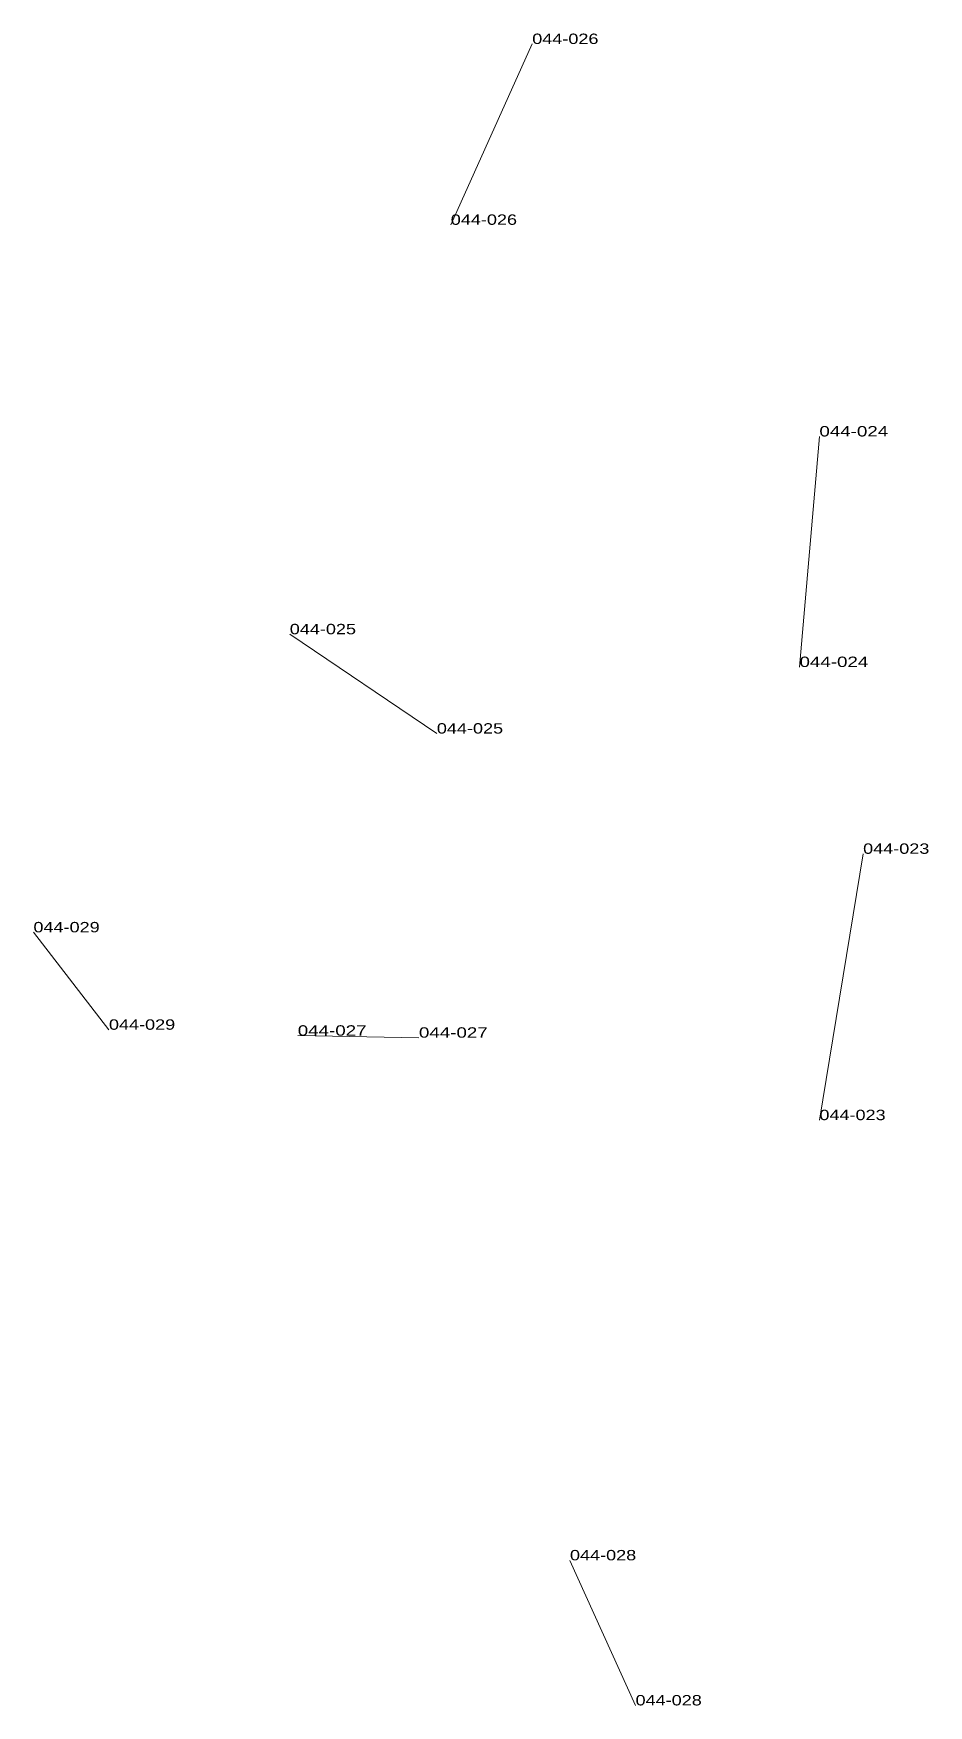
# Model space of a CAD drawing. Header units: metres. Extents: x 571156 to 607184, y 703608 to 727431.
# Drawn here: x 582229.5 to 582401.9, y 724171.6 to 724493.7 of the extents above; entities that cross this region are included whole.
import ezdxf

# ---------------------------------------------------------------- set-up
doc = ezdxf.new("R2010")
doc.units = ezdxf.units.M
doc.header["$LTSCALE"] = 0.8
doc.layers.add('60', color=7, linetype='Continuous', lineweight=13)
doc.layers.add('61', color=7, linetype='Continuous')

msp = doc.modelspace()

# ---------------------------------------------------------------- texts
at = {"layer": '60'}
for s, width, p in [('044-026', 1.3, (582325.61, 724491.64)), ('044-026', 1.3, (582325.61, 724491.64)), ('044-026', 1.3, (582325.61, 724491.64)), ('044-024', 1.35, (582380.92, 724416.05)), ('044-024', 1.35, (582380.92, 724416.05)), ('044-024', 1.35, (582380.92, 724416.05)), ('044-025', 1.3, (582278.91, 724377.96)), ('044-025', 1.3, (582278.91, 724377.96)), ('044-025', 1.3, (582278.91, 724377.96)), ('044-029', 1.3, (582229.54, 724320.55)), ('044-029', 1.3, (582229.54, 724320.55)), ('044-029', 1.3, (582229.54, 724320.55)), ('044-027', 1.35, (582303.79, 724300.26)), ('044-027', 1.35, (582303.79, 724300.26)), ('044-027', 1.35, (582303.79, 724300.26)), ('044-023', 1.3, (582380.92, 724284.38)), ('044-023', 1.3, (582380.92, 724284.38)), ('044-023', 1.3, (582380.92, 724284.38)), ('044-028', 1.3, (582345.51, 724171.66)), ('044-028', 1.3, (582345.51, 724171.66)), ('044-028', 1.3, (582345.51, 724171.66))]:
    msp.add_text(s, height=2, dxfattribs=dict(at, width=width)).set_placement(p)
at = {"layer": '61'}
for s, width, p in [('044-026', 1.3, (582309.92, 724456.81)), ('044-026', 1.3, (582309.92, 724456.81)), ('044-026', 1.3, (582309.92, 724456.81)), ('044-024', 1.35, (582377.09, 724371.65)), ('044-024', 1.35, (582377.09, 724371.65)), ('044-024', 1.35, (582377.09, 724371.65)), ('044-025', 1.3, (582307.24, 724358.83)), ('044-025', 1.3, (582307.24, 724358.83)), ('044-025', 1.3, (582307.24, 724358.83)), ('044-023', 1.3, (582389.34, 724335.67)), ('044-023', 1.3, (582389.34, 724335.67)), ('044-023', 1.3, (582389.34, 724335.67)), ('044-029', 1.3, (582244.08, 724301.79)), ('044-029', 1.3, (582244.08, 724301.79)), ('044-029', 1.3, (582244.08, 724301.79)), ('044-027', 1.35, (582280.45, 724300.65)), ('044-027', 1.35, (582280.45, 724300.65)), ('044-027', 1.35, (582280.45, 724300.65)), ('044-028', 1.3, (582332.88, 724199.6)), ('044-028', 1.3, (582332.88, 724199.6)), ('044-028', 1.3, (582332.88, 724199.6))]:
    msp.add_text(s, height=2, dxfattribs=dict(at, width=width)).set_placement(p)

# ---------------------------------------------------------------- linework, layer by layer
at = {"layer": '60'}
for p, q in [((582309.92, 724456.81), (582325.61, 724491.64)), ((582309.92, 724456.81), (582325.61, 724491.64)), ((582309.92, 724456.81), (582325.61, 724491.64)), ((582377.09, 724371.65), (582380.92, 724416.05)), ((582377.09, 724371.65), (582380.92, 724416.05)), ((582377.09, 724371.65), (582380.92, 724416.05)), ((582307.24, 724358.83), (582278.91, 724377.96)), ((582307.24, 724358.83), (582278.91, 724377.96)), ((582307.24, 724358.83), (582278.91, 724377.96)), ((582389.34, 724335.67), (582380.92, 724284.38)), ((582389.34, 724335.67), (582380.92, 724284.38)), ((582389.34, 724335.67), (582380.92, 724284.38)), ((582244.08, 724301.79), (582229.54, 724320.55)), ((582244.08, 724301.79), (582229.54, 724320.55)), ((582244.08, 724301.79), (582229.54, 724320.55)), ((582280.45, 724300.65), (582303.79, 724300.26)), ((582280.45, 724300.65), (582303.79, 724300.26)), ((582280.45, 724300.65), (582303.79, 724300.26)), ((582332.88, 724199.6), (582345.51, 724171.66)), ((582332.88, 724199.6), (582345.51, 724171.66)), ((582332.88, 724199.6), (582345.51, 724171.66))]:
    msp.add_line(p, q, dxfattribs=at)

msp.set_redraw_order([(e.dxf.handle, doc.entitydb.next_handle()) for e in msp.query("TEXT MTEXT ATTDEF DIMENSION ARC_DIMENSION")])  # texts and dimensions are drawn at this point

doc.saveas('drawing.dxf')
